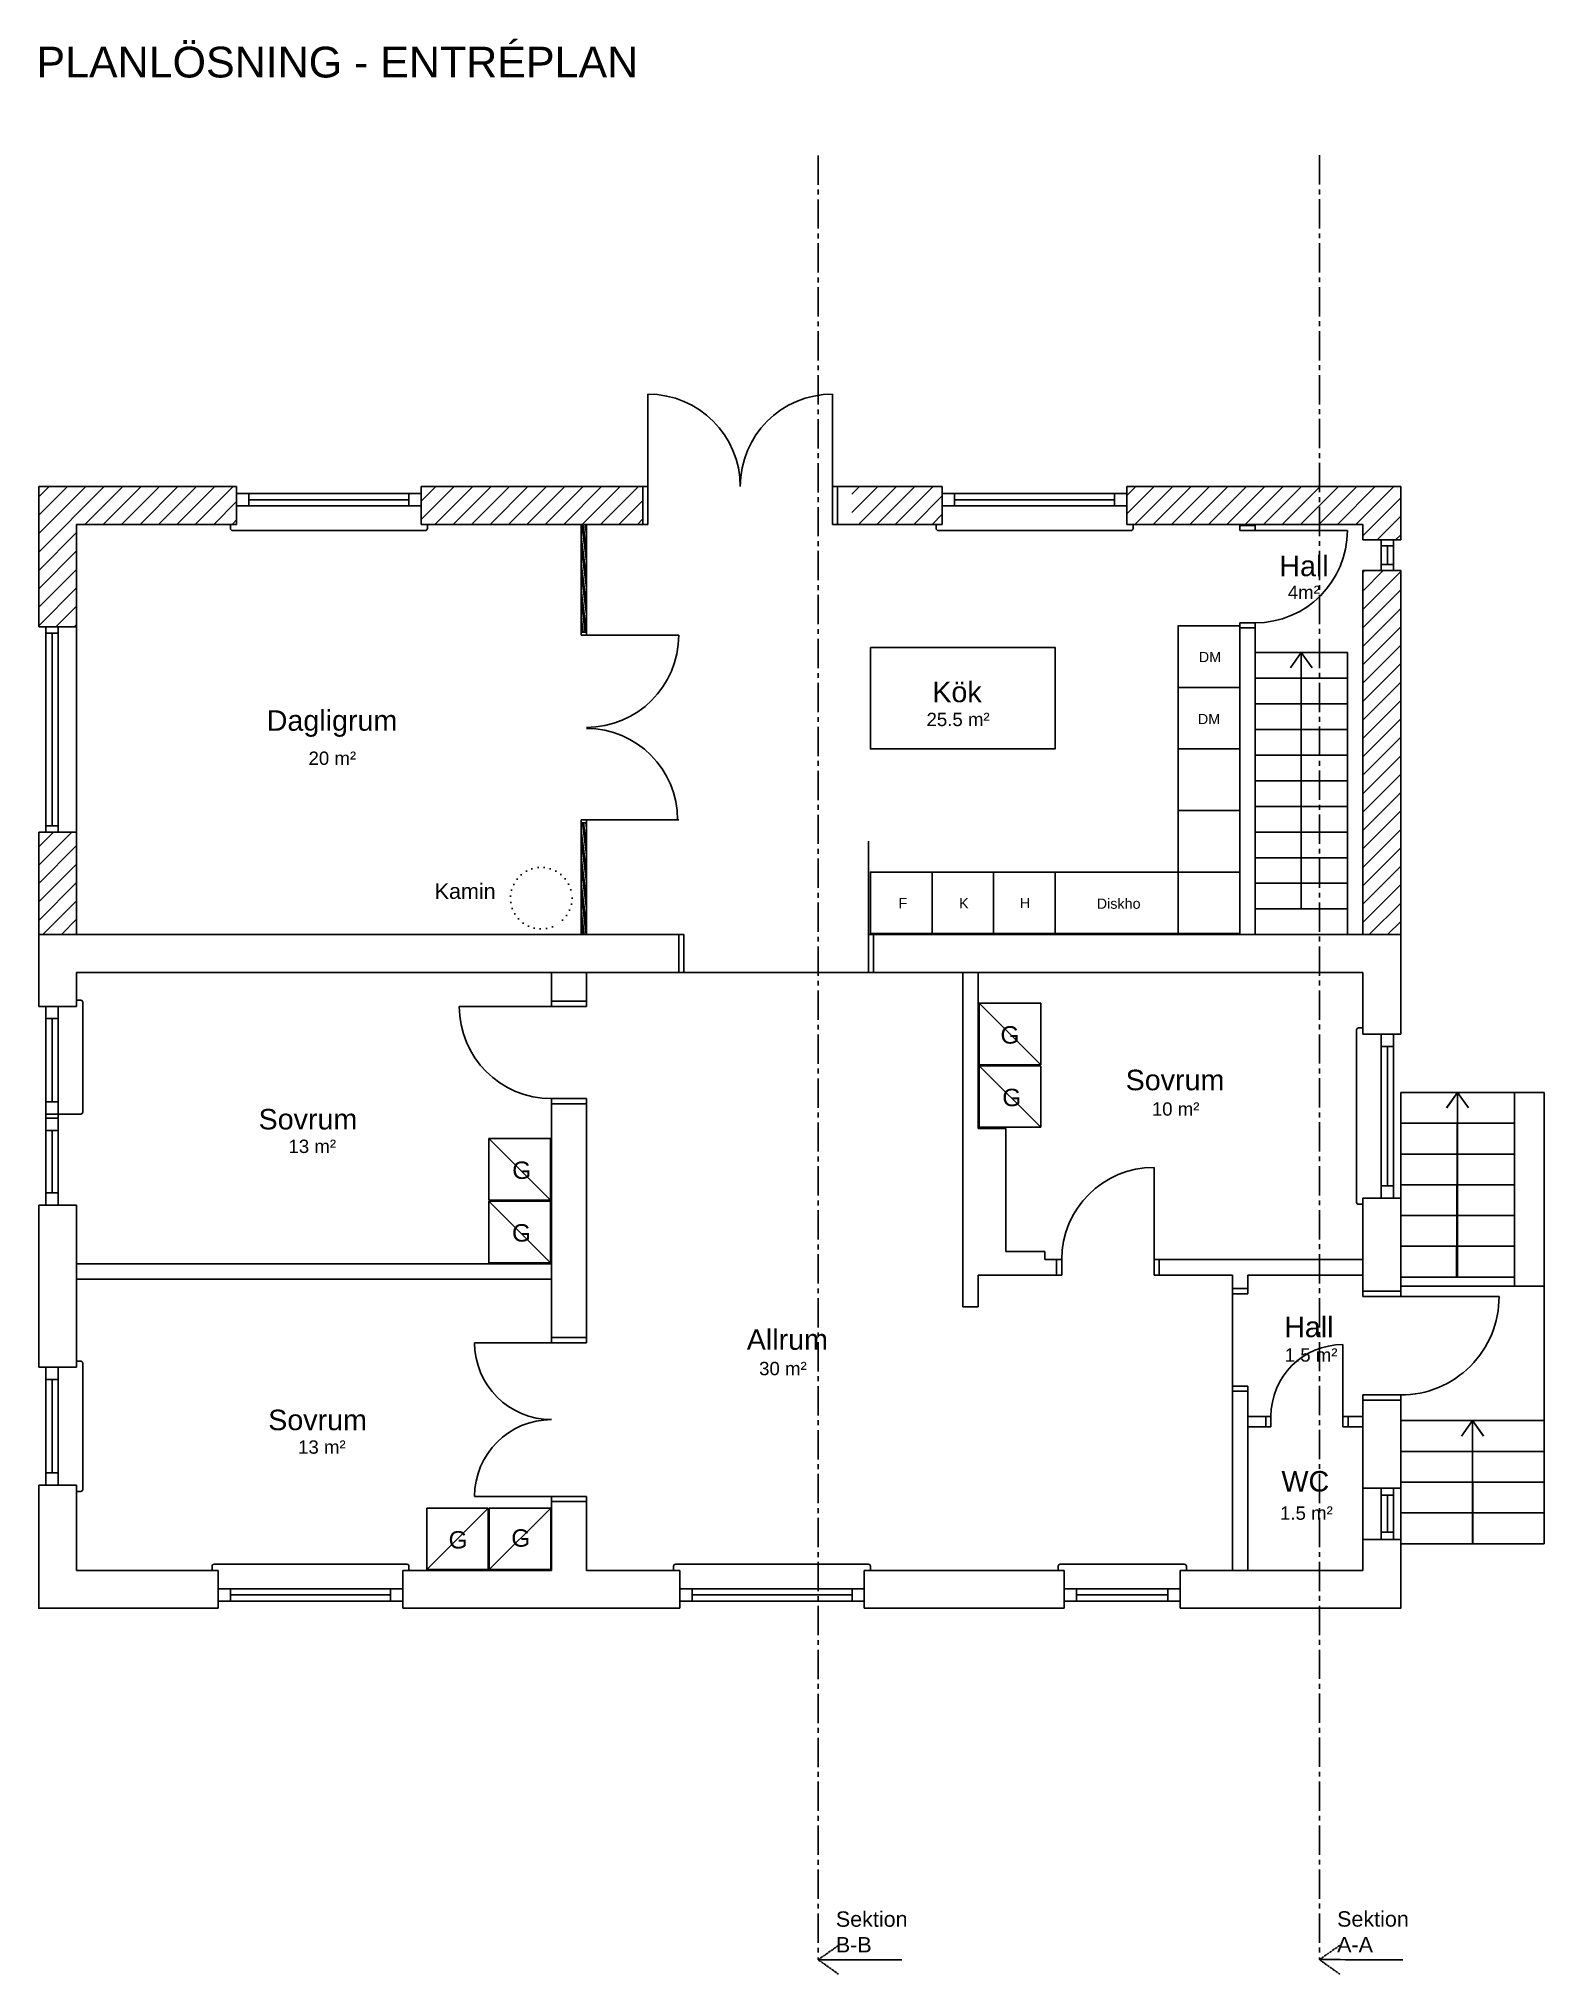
# Model space of a CAD drawing. Header units: millimetres. Extents: x -90687 to 89961, y -57823 to 169777.
# Drawn here: x 6938 to 21618, y 13005 to 31880 of the extents above; entities that cross this region are included whole.
import ezdxf

# ---------------------------------------------------------------- set-up
doc = ezdxf.new("R2010")
doc.units = ezdxf.units.MM
for name, pattern in [('ACAD_ISO07W100', [3, 0, -3]), ('CENTER2', [28.575, 19.05, -3.175, 3.175, -3.175]), ('PHANTOM2', [31.75, 15.875, -3.175, 3.175, -3.175, 3.175, -3.175])]:
    doc.linetypes.add(name, pattern=pattern)
doc.layers.get('0').update_dxf_attribs({"color": 1})
for name, color, linetype in [('Angivelser', 7, 'Continuous'), ('Grundritningar', 1, 'Continuous'), ('Rumsangivelser', 7, 'Continuous'), ('Rumsavdelare', 3, 'FENCELINE1'), ('Sektionsangivelser', 4, 'PHANTOM2')]:
    doc.layers.add(name, color=color, linetype=linetype)
doc.styles.get("Standard").update_dxf_attribs({"font": 'Arial.ttf', "height": 170})
doc.linetypes.add('FENCELINE1', pattern='A,6.35,-2.54,[133,ltypeshp.shx,S=2.54,R=0,X=-2.54,Y=0],-2.54,25.4', length=36.83)
doc.dimstyles.new('ISO-25', dxfattribs={"dimscale": 10, "dimtxt": 2.5, "dimasz": 15, "dimexe": 10, "dimexo": 0.625, "dimgap": 15, "dimtad": 1, "dimlfac": 0.001, "dimtxsty": 'Standard', "dimblk": 'OBLIQUE', "dimblk1": 'OBLIQUE', "dimblk2": 'OBLIQUE', "dimcen": 20, "dimdle": 10, "dimadec": 0, "dimazin": 0, "dimtfac": 1, "dimtmove": 0, "dimatfit": 3, "dimldrblk": 'OPEN90', "dimfxl": 1, "dimarcsym": 0})

msp = doc.modelspace()

# ---------------------------------------------------------------- texts
at = {"layer": 'Angivelser'}
msp.add_text('PLANLÖSNING - ENTRÉPLAN', height=300, dxfattribs=at).set_placement((6915.615, 31502.169))
at = {"layer": 'Grundritningar'}
for s, height, p in [('Hall ', 200, (19035.068, 26638.884)), ('4m²', 130, (19117.375, 26416.661))]:
    msp.add_text(s, height=height, dxfattribs=at).set_placement(p)
at = {"layer": 'Grundritningar', "attachment_point": 1}
for s, width, gutter_width, insert, char_height in [('DM', 30.21587, 125, (18249.747, 25901.11), 100), ('DM', 30.21587, 125, (18240.753, 25295.979), 100), ('F', 30.21587, 125, (15322.839, 23500.851), 100), ('K', 30.21587, 125, (15911.875, 23499.079), 100), ('H', 30.21587, 125, (16505.872, 23502.151), 100), ('Diskho', 30.21587, 125, (17254.631, 23495.616), 100), ('G', 269.32488, 850, (16315.577, 22250.559), 170), ('G', 269.32488, 850, (16333.55, 21640.361), 170), ('G', 269.32488, 850, (11555.255, 20931.054), 170), ('G', 269.32488, 850, (11553.399, 20319.908), 170), ('G', 269.32488, 850, (10934.56, 17326.646), 170), ('G', 269.32488, 850, (11546.041, 17344.358), 170)]:
    msp.add_mtext_dynamic_manual_height_columns(s, width=width, gutter_width=gutter_width, heights=[0], dxfattribs=dict(at, insert=insert, char_height=char_height))
at = {"layer": 'Rumsangivelser'}
for s, height, p in [('Kök', 200, (15651.238, 25410.078)), ('Dagligrum', 200, (9161.682, 25131.657)), ('25.5 m²', 130, (15594.674, 25176.937)), ('20 m²', 130, (9568.828, 24798.716)), ('Kamin', 150, (10799.284, 23492.077)), ('Sovrum', 200, (17536.588, 21625.868)), ('Sovrum', 200, (9082.007, 21243.601)), ('10 m²', 130, (17791.775, 21377.857)), ('13 m²', 130, (9373.276, 21013.994)), ('Allrum', 200, (13842.041, 19095.019)), ('Hall', 200, (19081.954, 19217.502)), ('1.5 m²', 130, (19087.601, 18979.394)), ('30 m²', 130, (13962.546, 18847.008)), ('Sovrum', 200, (9175.819, 18310.822)), ('13 m²', 130, (9467.089, 18081.215)), ('WC', 200, (19055.65, 17712.496)), ('1.5 m²', 130, (19041.791, 17437.194))]:
    msp.add_text(s, height=height, dxfattribs=at).set_placement(p)
at = {"layer": 'Sektionsangivelser', "char_height": 150, "attachment_point": 1}
for s, insert in [('Sektion \\PB-B', (14710.8, 13618.096)), ('Sektion \\PA-A', (19598.328, 13619.291))]:
    msp.add_mtext_dynamic_manual_height_columns(s, width=219.37199, gutter_width=600, heights=[0], dxfattribs=dict(at, insert=insert))

# ---------------------------------------------------------------- blocks, each defined once
blk = doc.blocks.new('_Oblique')
at = {"color": 0, "linetype": 'ByBlock', "lineweight": -2}
blk.add_line((-0.5, -0.5), (0.5, 0.5), dxfattribs=at)

# ---------------------------------------------------------------- hatches: boundary and pattern name
at = {"layer": 'Grundritningar'}
h = msp.add_hatch(dxfattribs=at)
h.set_pattern_fill('ANSI31', color=256, scale=40)
h.paths.add_polyline_path([(7308.249, 24143.923), (6938.249, 24143.923), (6938.249, 23143.923), (7308.249, 23143.923)])
h.paths.add_polyline_path([(7308.249, 27143.923), (8868.249, 27143.923), (8868.249, 27513.923), (6938.249, 27513.923), (6938.249, 27143.923), (6938.249, 26143.923), (7308.249, 26143.923)])
h.paths.add_polyline_path([(12828.249, 27513.923), (10668.249, 27513.923), (10668.249, 27143.923), (12828.249, 27143.923)])
h.paths.add_polyline_path([(15748.103, 27513.923), (14866.32, 27513.923), (14866.32, 27143.923), (15748.103, 27143.923)])
h.paths.add_polyline_path([(20218.249, 27513.923), (19425.907, 27513.923), (19425.907, 27143.923), (19848.249, 27143.923), (19848.249, 26993.923), (20218.249, 26993.923)])
h.paths.add_polyline_path([(20218.249, 26693.923), (19848.249, 26693.923), (19848.249, 23143.923), (20218.249, 23143.923)])
h.paths.add_polyline_path([(19425.907, 27513.923), (17548.103, 27513.923), (17548.103, 27443.923), (17548.103, 27143.923), (19425.907, 27143.923)])
h = msp.add_hatch(dxfattribs=at)
h.set_pattern_fill('STEEL', color=256, scale=10, angle=52)
h.set_pattern_definition([(97, (0, 0), (-31.51334, -3.86935), []), (97, (-12.51, 9.774), (-31.51334, -3.86935), [])])
h.paths.add_polyline_path([(12278.249, 27143.923), (12228.249, 27143.923), (12228.249, 26093.791), (12278.249, 26093.791)])
h.paths.add_polyline_path([(12228.249, 23143.923), (12278.249, 23143.923), (12278.249, 24233.791), (12228.249, 24233.791)])

# ---------------------------------------------------------------- linework, layer by layer
for p, q in [((12878.249, 27513.923), (12878.249, 28413.923)), ((14678.249, 27513.923), (14678.249, 28413.923)), ((6938.249, 27513.923), (6938.249, 27143.923)), ((8868.249, 27513.923), (6938.249, 27513.923)), ((6938.249, 26143.923), (6938.249, 27513.923)), ((8868.249, 27143.923), (8868.249, 27513.923)), ((8868.249, 27443.923), (8968.249, 27443.923)), ((10568.249, 27443.923), (8968.249, 27443.923)), ((8988.249, 27443.923), (8988.249, 27323.923)), ((8988.249, 27383.923), (10548.249, 27383.923)), ((10548.249, 27443.923), (10548.249, 27323.923)), ((10668.249, 27443.923), (10568.249, 27443.923)), ((10668.249, 27143.923), (10668.249, 27513.923)), ((12878.249, 27513.923), (10668.249, 27513.923)), ((10668.249, 27443.923), (10668.249, 27323.923)), ((12828.249, 27143.923), (12828.249, 27513.923)), ((12828.249, 27513.923), (12878.249, 27513.923)), ((12878.249, 27143.923), (12878.249, 27513.923)), ((14678.249, 27513.923), (14678.249, 27143.923)), ((15748.103, 27513.923), (14678.249, 27513.923)), ((14678.249, 27513.923), (14728.249, 27513.923)), ((14728.249, 27513.923), (14728.249, 27143.923)), ((15748.103, 27513.923), (15748.103, 27143.923)), ((15748.103, 27443.923), (15868.103, 27443.923)), ((15868.103, 27443.923), (15868.103, 27323.923)), ((15868.103, 27443.923), (17428.103, 27443.923)), ((17428.103, 27383.923), (15868.103, 27383.923)), ((17548.103, 27443.923), (17428.103, 27443.923)), ((17428.103, 27443.923), (17428.103, 27323.923)), ((20218.249, 27513.923), (17548.103, 27513.923)), ((17548.103, 27513.923), (17548.103, 27143.923)), ((17548.103, 27513.923), (17548.103, 27443.923)), ((20218.249, 26993.923), (20218.249, 27513.923)), ((10668.249, 27323.923), (8868.249, 27323.923)), ((15868.103, 27323.923), (15748.103, 27323.923)), ((17428.103, 27323.923), (15868.103, 27323.923)), ((17428.103, 27323.923), (17548.103, 27323.923)), ((7308.249, 27143.923), (8868.249, 27143.923)), ((7308.249, 26143.923), (7308.249, 27143.923)), ((8808.249, 27143.923), (8808.249, 27103.923)), ((8828.249, 27083.923), (10708.249, 27083.923)), ((10668.249, 27143.923), (12878.249, 27143.923)), ((10728.249, 27143.923), (10728.249, 27103.923)), ((12278.249, 27143.923), (12228.249, 27143.923)), ((12228.249, 27143.923), (12228.249, 26063.791)), ((12278.249, 27143.923), (12878.249, 27143.923)), ((12278.249, 26063.791), (12278.249, 27143.923)), ((12878.249, 27143.923), (12828.249, 27143.923)), ((14728.249, 27143.923), (14678.249, 27143.923)), ((14678.249, 27143.923), (15748.103, 27143.923)), ((15688.103, 27143.923), (15688.103, 27103.923)), ((15748.103, 27143.923), (15688.103, 27143.923)), ((17588.103, 27083.923), (15708.103, 27083.923)), ((17548.103, 27143.923), (19848.249, 27143.923)), ((17608.103, 27143.923), (17608.103, 27103.923)), ((18648.249, 27084.174), (18648.249, 27143.923)), ((18648.249, 27084.174), (18648.249, 27134.174)), ((18648.249, 27134.174), (18798.249, 27134.174)), ((18798.249, 27084.174), (18648.249, 27084.174)), ((18798.249, 27084.174), (18798.249, 27143.923)), ((18798.249, 27084.174), (19698.249, 27084.174)), ((19848.249, 26993.923), (19848.249, 27143.923)), ((20218.249, 26993.923), (19848.249, 26993.923)), ((20028.249, 26933.923), (20028.249, 26993.923)), ((20148.249, 26993.923), (20148.249, 26933.923)), ((20148.249, 26933.923), (20028.249, 26933.923)), ((20028.249, 26753.923), (20028.249, 26933.923)), ((20088.249, 26753.923), (20088.249, 26933.923)), ((20148.249, 26753.923), (20148.249, 26933.923)), ((19848.249, 23143.923), (19848.249, 26693.923)), ((19848.249, 26693.923), (20218.249, 26693.923)), ((20148.249, 26753.923), (20028.249, 26753.923)), ((20028.249, 26753.923), (20028.249, 26693.923)), ((20148.249, 26753.923), (20088.249, 26753.923)), ((20148.249, 26693.923), (20148.249, 26753.923)), ((20218.249, 23143.923), (20218.249, 26693.923)), ((6938.249, 26143.923), (7308.249, 26143.923)), ((7008.249, 26083.923), (7008.249, 26143.923)), ((7008.249, 24203.923), (7008.249, 26083.923)), ((7128.249, 26083.923), (7008.249, 26083.923)), ((7068.249, 24203.923), (7068.249, 26083.923)), ((7128.249, 26143.923), (7128.249, 26083.923)), ((7128.249, 24203.923), (7128.249, 26083.923)), ((7308.249, 24143.923), (7308.249, 26143.923)), ((12278.249, 26093.791), (12228.249, 26093.791)), ((12228.249, 26093.791), (12228.249, 26063.791)), ((12228.249, 26063.791), (12278.249, 26063.791)), ((12278.249, 26063.791), (12278.249, 26093.791)), ((12278.249, 26063.791), (13178.249, 26063.791)), ((18648.249, 26184.174), (18648.249, 23143.923)), ((18648.249, 26184.174), (18798.249, 26184.174)), ((18648.249, 26134.287), (18798.249, 26134.287)), ((18798.249, 23143.923), (18798.249, 26184.174)), ((18798.249, 25893.923), (18798.249, 25943.923)), ((18798.249, 25893.923), (19698.249, 25893.923)), ((19698.249, 25893.923), (19248.249, 25893.923)), ((19698.249, 25893.923), (19698.249, 23143.923)), ((18798.249, 25643.923), (19698.249, 25643.923)), ((18798.249, 25393.923), (19698.249, 25393.923)), ((18798.249, 25143.923), (19698.249, 25143.923)), ((18798.249, 24893.923), (19698.249, 24893.923)), ((18798.249, 24643.923), (19698.249, 24643.923)), ((18798.249, 24393.923), (19698.249, 24393.923)), ((7008.249, 24143.923), (7008.249, 24203.923)), ((7128.249, 24203.923), (7008.249, 24203.923)), ((7128.249, 24143.923), (7128.249, 24203.923)), ((12278.249, 24263.791), (12228.249, 24263.791)), ((12228.249, 24233.791), (12228.249, 24263.791)), ((12228.249, 24263.791), (12228.249, 23143.923)), ((12278.249, 24233.791), (12228.249, 24233.791)), ((12278.249, 23143.923), (12278.249, 24263.791)), ((12278.249, 24263.791), (12278.249, 24233.791)), ((12278.249, 24263.791), (12278.249, 24263.791)), ((12278.249, 24263.791), (13178.249, 24263.791)), ((6938.249, 23143.923), (6938.249, 24143.923)), ((6938.249, 24143.923), (7308.249, 24143.923)), ((7308.249, 23143.923), (7308.249, 24143.923)), ((15028.249, 23143.923), (15028.249, 24053.701)), ((18798.249, 24143.923), (19698.249, 24143.923)), ((18798.249, 23893.923), (19698.249, 23893.923)), ((18798.249, 23643.923), (19698.249, 23643.923)), ((18798.249, 23393.923), (19698.249, 23393.923)), ((13228.249, 23143.923), (13178.249, 23143.923)), ((13178.249, 23143.923), (13178.249, 22773.923)), ((13228.249, 22773.923), (13228.249, 23143.923)), ((15028.249, 23143.923), (15028.249, 22773.923)), ((15078.249, 22773.923), (15078.249, 23143.923)), ((19698.249, 23143.923), (18798.249, 23143.923)), ((11938.249, 22773.923), (7308.249, 22773.923)), ((7308.249, 22773.923), (7308.249, 22443.923)), ((7308.249, 22773.923), (7308.249, 22443.923)), ((11938.249, 22773.923), (11938.249, 22443.923)), ((11938.249, 22773.923), (12278.249, 22773.923)), ((11938.249, 22773.923), (11938.249, 22443.923)), ((12278.249, 22773.923), (12278.249, 22443.923)), ((12278.249, 22773.923), (13228.249, 22773.923)), ((13178.249, 22773.923), (13228.249, 22773.923)), ((15028.249, 22773.923), (15078.249, 22773.923)), ((15028.249, 22773.923), (15948.249, 22773.923)), ((15948.249, 22773.923), (16098.249, 22774.759)), ((15948.249, 22773.923), (15948.249, 19513.923)), ((16098.249, 21253.923), (16098.249, 22774.759)), ((16098.249, 22774.759), (19848.249, 22774.759)), ((19848.249, 22173.923), (19848.249, 22774.759)), ((7308.249, 22443.923), (7308.249, 22503.923)), ((7308.249, 22503.923), (7348.249, 22503.923)), ((7368.249, 22483.923), (7368.249, 21413.923)), ((11938.249, 22443.923), (11938.249, 22493.923)), ((11938.249, 22493.923), (12278.249, 22493.923)), ((12278.249, 22493.923), (12278.249, 22443.923)), ((16708.399, 22474.376), (16108.399, 22474.376)), ((16108.399, 22474.376), (16108.399, 21874.376)), ((16708.399, 21874.376), (16108.399, 22474.376)), ((16708.399, 21874.376), (16708.399, 22474.376)), ((7308.249, 22443.923), (6938.249, 22443.923)), ((6938.249, 22443.923), (7008.249, 22443.923)), ((7008.249, 22443.923), (7008.249, 22323.923)), ((7008.249, 22323.923), (7128.249, 22323.923)), ((7008.249, 21513.923), (7008.249, 22323.923)), ((7068.249, 21513.923), (7068.249, 22323.923)), ((7128.249, 22323.923), (7128.249, 22443.923)), ((7128.249, 21513.923), (7128.249, 22323.923)), ((11938.249, 22443.923), (11038.249, 22443.923)), ((12278.249, 22443.923), (11938.249, 22443.923)), ((19788.249, 22213.923), (19788.249, 20533.923)), ((19848.249, 22233.923), (19808.249, 22233.923)), ((19848.249, 22173.923), (19848.249, 22233.923)), ((20218.249, 22173.923), (19848.249, 22173.923)), ((20028.249, 22053.923), (20028.249, 22173.923)), ((20148.249, 22173.923), (20148.249, 22053.923)), ((20148.249, 22053.923), (20028.249, 22053.923)), ((20028.249, 20693.923), (20028.249, 22053.923)), ((20088.249, 22053.923), (20088.249, 20693.923)), ((20148.249, 20693.923), (20148.249, 22053.923)), ((16108.399, 21874.376), (16708.399, 21874.376)), ((16708.399, 21864.376), (16108.399, 21864.376)), ((16108.399, 21864.376), (16108.399, 21264.376)), ((16108.399, 21864.376), (16708.399, 21264.376)), ((16708.399, 21264.376), (16708.399, 21864.376)), ((11938.249, 21543.923), (11938.249, 21493.923)), ((12278.249, 21543.923), (11938.249, 21543.923)), ((11938.249, 21543.923), (11938.249, 19163.923)), ((12278.249, 21493.923), (12278.249, 21543.923)), ((12278.249, 21543.923), (12278.249, 19163.923)), ((21328.249, 21603.923), (20218.249, 21603.923)), ((20218.249, 20573.923), (20218.249, 21603.923)), ((20218.249, 21603.923), (20773.249, 21603.923)), ((21618.249, 21603.923), (21328.249, 21603.923)), ((21328.249, 21603.923), (21328.249, 19715.477)), ((21328.249, 21603.923), (21328.249, 21303.923)), ((21618.249, 19715.477), (21618.249, 21603.923)), ((7008.249, 21393.923), (7008.249, 21513.923)), ((7008.249, 21513.923), (7128.249, 21513.923)), ((7308.249, 21393.923), (7008.249, 21393.923)), ((7008.249, 21393.923), (7008.249, 21353.923)), ((7008.249, 21353.923), (7128.249, 21353.923)), ((7008.249, 21233.923), (7008.249, 21353.923)), ((7128.249, 21513.923), (7128.249, 21393.923)), ((7128.249, 21393.923), (7128.249, 21353.923)), ((7128.249, 21353.923), (7128.249, 21233.923)), ((7308.249, 21393.923), (7348.249, 21393.923)), ((11938.249, 21493.923), (12278.249, 21493.923)), ((7128.249, 21233.923), (7008.249, 21233.923)), ((7008.249, 20623.923), (7008.249, 21233.923)), ((7068.249, 20623.923), (7068.249, 21233.923)), ((7128.249, 20623.923), (7128.249, 21233.923)), ((11928.249, 21153.923), (11328.249, 21153.923)), ((11328.249, 21153.923), (11328.249, 20553.923)), ((11928.249, 20553.923), (11328.249, 21153.923)), ((11928.249, 20553.923), (11928.249, 21153.923)), ((16368.249, 21253.923), (16098.249, 21253.923)), ((16108.399, 21264.376), (16708.399, 21264.376)), ((16368.249, 20053.923), (16368.249, 21253.923)), ((21328.249, 21303.923), (20218.249, 21303.923)), ((21328.249, 21303.923), (21328.249, 21003.923)), ((21328.249, 21003.923), (20218.249, 21003.923)), ((21328.249, 21003.923), (21328.249, 20703.923)), ((17812.976, 19973.923), (17812.976, 20873.923)), ((7008.249, 20503.923), (7008.249, 20623.923)), ((7008.249, 20623.923), (7128.249, 20623.923)), ((7128.249, 20623.923), (7128.249, 20503.923)), ((20148.249, 20693.923), (20028.249, 20693.923)), ((20028.249, 20693.923), (20028.249, 20573.923)), ((20148.249, 20573.923), (20148.249, 20693.923)), ((21328.249, 20703.923), (20218.249, 20703.923)), ((21328.249, 20703.923), (21328.249, 20403.923)), ((6938.249, 20503.923), (7308.249, 20503.923)), ((7308.249, 20503.923), (7308.249, 18923.923)), ((11328.249, 20553.923), (11928.249, 20553.923)), ((11928.249, 20543.923), (11328.249, 20543.923)), ((11328.249, 20543.923), (11328.249, 19943.923)), ((11328.249, 20543.923), (11928.249, 19943.923)), ((11928.249, 19943.923), (11928.249, 20543.923)), ((19848.249, 20513.923), (19808.249, 20513.923)), ((19848.249, 19973.923), (19848.249, 20573.923)), ((19848.249, 19973.923), (19848.249, 20573.923)), ((20218.249, 20573.923), (19848.249, 20573.923)), ((19848.249, 20573.923), (19848.249, 20513.923)), ((20218.249, 20573.923), (20148.249, 20573.923)), ((21328.249, 20403.923), (20218.249, 20403.923)), ((21328.249, 20403.923), (21328.249, 20103.923)), ((16748.249, 20053.923), (16368.249, 20053.923)), ((16748.249, 19973.923), (16748.249, 20053.923)), ((21328.249, 20103.923), (20218.249, 20103.923)), ((21328.249, 20103.923), (21328.249, 19803.923)), ((7308.249, 19858.923), (7308.249, 19933.923)), ((7308.249, 19933.923), (11938.249, 19933.923)), ((7308.249, 19933.923), (7308.249, 19863.923)), ((7308.249, 19893.923), (7308.249, 19858.923)), ((7308.249, 19858.923), (7308.249, 19783.923)), ((11328.249, 19943.923), (11928.249, 19943.923)), ((16098.249, 19823.923), (16098.249, 19513.923)), ((16098.249, 19823.923), (16748.249, 19823.923)), ((16912.976, 19973.923), (16748.249, 19973.923)), ((16912.976, 19823.923), (16748.249, 19823.923)), ((16912.976, 19973.923), (16862.976, 19973.923)), ((16862.976, 19973.923), (16862.976, 19823.923)), ((16862.976, 19823.923), (16912.976, 19823.923)), ((16912.976, 19823.923), (16912.976, 19973.923)), ((19848.249, 19973.923), (17812.976, 19973.923)), ((17812.976, 19973.923), (17812.976, 19823.923)), ((17862.976, 19973.923), (17812.976, 19973.923)), ((18578.249, 19823.923), (17812.976, 19823.923)), ((17812.976, 19823.923), (17862.976, 19823.923)), ((17862.976, 19823.923), (17862.976, 19973.923)), ((18578.249, 19823.923), (18578.249, 19640.949)), ((19848.249, 19823.923), (18728.249, 19823.923)), ((18728.249, 19640.949), (18728.249, 19823.923)), ((19848.249, 19973.923), (19848.249, 19823.923)), ((19848.249, 19615.477), (19848.249, 19823.923)), ((7308.249, 19783.923), (11938.249, 19783.923)), ((18728.249, 19690.949), (18578.249, 19690.949)), ((18578.249, 19690.949), (18578.249, 19640.949)), ((18578.249, 19640.949), (18728.249, 19640.949)), ((18728.249, 19640.949), (18728.249, 19690.949)), ((20218.249, 19665.477), (19848.249, 19665.477)), ((19848.249, 19665.477), (19848.249, 19615.477)), ((21328.249, 19803.923), (20218.249, 19803.923)), ((20218.249, 19803.923), (20773.249, 19803.923)), ((20218.249, 19615.477), (20218.249, 19715.477)), ((20218.249, 19715.477), (21618.249, 19715.477)), ((20218.249, 19615.477), (20218.249, 19665.477)), ((21618.249, 19715.477), (21618.249, 18403.923)), ((15948.249, 19513.923), (16098.249, 19513.923)), ((20218.249, 19615.477), (19848.249, 19615.477)), ((21177.532, 19615.477), (20218.249, 19615.477)), ((11938.249, 19163.923), (11188.249, 19163.923)), ((11938.249, 19163.923), (11938.249, 19213.923)), ((11938.249, 19213.923), (12278.249, 19213.923)), ((12278.249, 19163.923), (11938.249, 19163.923)), ((12278.249, 19213.923), (12278.249, 19163.923)), ((19654.536, 18443.923), (19654.536, 19145.923)), ((6938.249, 18923.923), (7308.249, 18923.923)), ((6938.249, 18923.923), (7008.249, 18923.923)), ((7008.249, 18923.923), (7008.249, 18803.923)), ((7128.249, 18803.923), (7128.249, 18923.923)), ((7308.249, 18923.923), (7308.249, 18983.923)), ((7308.249, 18983.923), (7348.249, 18983.923)), ((7368.249, 18963.923), (7368.249, 17733.923)), ((7008.249, 18803.923), (7128.249, 18803.923)), ((7008.249, 17893.923), (7008.249, 18803.923)), ((7068.249, 17893.923), (7068.249, 18803.923)), ((7128.249, 17893.923), (7128.249, 18803.923)), ((18578.249, 18740.949), (18728.249, 18740.949)), ((18578.249, 18740.949), (18578.249, 16943.923)), ((18728.249, 18690.949), (18578.249, 18690.949)), ((18728.249, 16943.923), (18728.249, 18740.949)), ((18728.249, 18740.949), (18728.249, 18690.949)), ((19848.249, 16943.923), (19848.249, 18653.923)), ((20218.249, 18653.923), (19848.249, 18653.923)), ((19848.249, 18603.923), (19848.249, 18653.923)), ((20218.249, 18603.923), (19848.249, 18603.923)), ((20218.249, 18653.923), (20218.249, 18603.923)), ((18952.536, 18443.923), (18728.249, 18443.923)), ((18728.249, 18343.923), (18952.536, 18343.923)), ((18952.536, 18443.923), (18902.536, 18443.923)), ((18902.536, 18443.923), (18902.536, 18343.923)), ((18902.536, 18343.923), (18952.536, 18343.923)), ((18952.536, 18343.923), (18952.536, 18443.923)), ((19848.249, 18443.923), (19654.536, 18443.923)), ((19654.536, 18443.923), (19654.536, 18343.923)), ((19654.536, 18343.923), (19704.536, 18343.923)), ((19654.536, 18343.923), (19848.249, 18343.923)), ((19704.536, 18343.923), (19704.536, 18443.923)), ((21618.249, 18403.923), (20218.249, 18403.923)), ((20218.249, 18403.923), (20918.249, 18403.923)), ((21618.249, 18403.923), (21618.249, 18103.923)), ((21618.249, 18103.923), (20218.249, 18103.923)), ((21618.249, 18103.923), (21618.249, 17803.923)), ((6938.249, 17773.923), (7308.249, 17773.923)), ((6938.249, 17773.923), (7008.249, 17773.923)), ((7008.249, 17773.923), (7008.249, 17893.923)), ((7008.249, 17893.923), (7128.249, 17893.923)), ((7128.249, 17893.923), (7128.249, 17773.923)), ((7308.249, 17773.923), (7308.249, 16943.923)), ((7308.249, 17773.923), (7308.249, 17713.923)), ((20218.249, 17745.923), (19848.249, 17745.923)), ((19918.249, 17745.923), (19848.249, 17745.923)), ((19848.249, 17745.923), (19848.249, 17245.923)), ((20028.249, 17245.923), (20028.249, 17745.923)), ((20028.249, 17745.923), (20028.249, 17675.923)), ((20148.249, 17745.923), (20088.249, 17745.923)), ((20148.249, 17675.923), (20148.249, 17745.923)), ((21618.249, 17803.923), (20218.249, 17803.923)), ((21618.249, 17803.923), (21618.249, 17503.923)), ((7308.249, 17713.923), (7348.249, 17713.923)), ((11938.249, 17663.923), (11188.249, 17663.923)), ((11938.249, 16943.923), (11938.249, 17663.923)), ((11938.249, 17663.923), (11938.249, 17613.923)), ((12278.249, 17663.923), (11938.249, 17663.923)), ((11938.249, 17663.923), (11938.249, 16943.923)), ((11938.249, 17613.923), (12278.249, 17613.923)), ((12278.249, 17613.923), (12278.249, 17663.923)), ((12278.249, 17663.923), (12278.249, 16943.923)), ((20028.249, 17675.923), (20148.249, 17675.923)), ((20088.249, 17675.923), (20088.249, 17315.923)), ((20148.249, 17675.923), (20148.249, 17315.923)), ((11321.098, 17551.797), (10721.098, 17551.797)), ((10721.098, 17551.797), (10721.098, 16951.797)), ((11321.098, 17551.797), (10721.098, 16951.797)), ((11321.098, 16951.797), (11321.098, 17551.797)), ((11931.098, 17551.797), (11331.098, 17551.797)), ((11331.098, 17551.797), (11331.098, 16951.797)), ((11331.098, 16951.797), (11931.098, 17551.797)), ((11931.098, 16951.797), (11931.098, 17551.797)), ((21618.249, 17503.923), (20218.249, 17503.923)), ((21618.249, 17503.923), (21618.249, 17203.923)), ((19848.249, 17245.923), (20218.249, 17245.923)), ((20028.249, 17245.923), (20028.249, 17315.923)), ((20028.249, 17315.923), (20148.249, 17315.923)), ((20148.249, 17245.923), (20028.249, 17245.923)), ((20148.249, 17315.923), (20148.249, 17245.923)), ((21618.249, 17203.923), (20218.249, 17203.923)), ((8648.249, 17003.923), (10528.249, 17003.923)), ((13148.249, 17003.923), (15028.249, 17003.923)), ((16898.249, 17003.923), (18108.249, 17003.923)), ((7308.249, 16943.923), (8688.249, 16943.923)), ((8628.249, 16943.923), (8628.249, 16983.923)), ((8688.249, 16943.923), (8628.249, 16943.923)), ((8688.249, 16573.923), (8688.249, 16943.923)), ((10488.249, 16573.923), (10488.249, 16943.923)), ((10488.249, 16943.923), (11938.249, 16943.923)), ((10488.249, 16943.923), (10548.249, 16943.923)), ((10548.249, 16943.923), (10548.249, 16983.923)), ((10721.098, 16951.797), (11321.098, 16951.797)), ((11331.098, 16951.797), (11931.098, 16951.797)), ((12278.249, 16943.923), (13188.249, 16943.923)), ((13128.249, 16943.923), (13128.249, 16983.923)), ((13188.249, 16943.923), (13128.249, 16943.923)), ((13188.249, 16573.923), (13188.249, 16943.923)), ((14988.249, 16573.923), (14988.249, 16943.923)), ((14988.249, 16943.923), (16938.249, 16943.923)), ((14988.249, 16943.923), (15048.249, 16943.923)), ((15048.249, 16943.923), (15048.249, 16983.923)), ((16878.249, 16943.923), (16878.249, 16983.923)), ((16938.249, 16943.923), (16878.249, 16943.923)), ((16938.249, 16573.923), (16938.249, 16943.923)), ((18068.249, 16573.923), (18068.249, 16943.923)), ((18068.249, 16943.923), (18578.249, 16943.923)), ((18068.249, 16943.923), (18128.249, 16943.923)), ((18128.249, 16943.923), (18128.249, 16983.923)), ((18578.249, 16943.923), (18728.249, 16943.923)), ((18728.249, 16943.923), (19848.249, 16943.923)), ((8808.249, 16763.923), (8688.249, 16763.923)), ((8688.249, 16573.923), (8688.249, 16643.923)), ((8688.249, 16643.923), (8808.249, 16643.923)), ((8808.249, 16643.923), (8808.249, 16763.923)), ((10368.249, 16763.923), (8808.249, 16763.923)), ((10368.249, 16703.923), (8808.249, 16703.923)), ((10368.249, 16643.923), (8808.249, 16643.923)), ((10368.249, 16643.923), (10368.249, 16763.923)), ((10368.249, 16763.923), (10488.249, 16763.923)), ((10488.249, 16643.923), (10368.249, 16643.923)), ((13308.249, 16763.923), (13188.249, 16763.923)), ((13188.249, 16573.923), (13188.249, 16643.923)), ((13188.249, 16643.923), (13308.249, 16643.923)), ((13308.249, 16643.923), (13308.249, 16763.923)), ((14868.249, 16763.923), (13308.249, 16763.923)), ((14868.249, 16703.923), (13308.249, 16703.923)), ((14868.249, 16643.923), (13308.249, 16643.923)), ((14988.249, 16763.923), (14868.249, 16763.923)), ((14868.249, 16763.923), (14868.249, 16643.923)), ((14868.249, 16643.923), (14988.249, 16643.923)), ((14988.249, 16643.923), (14988.249, 16763.923)), ((17058.249, 16763.923), (16938.249, 16763.923)), ((16938.249, 16573.923), (16938.249, 16643.923)), ((16938.249, 16643.923), (17058.249, 16643.923)), ((17058.249, 16643.923), (17058.249, 16763.923)), ((17948.249, 16763.923), (17058.249, 16763.923)), ((17948.249, 16703.923), (17058.249, 16703.923)), ((17948.249, 16643.923), (17058.249, 16643.923)), ((17948.249, 16643.923), (17948.249, 16763.923)), ((17948.249, 16763.923), (18068.249, 16763.923)), ((18068.249, 16643.923), (17948.249, 16643.923))]:
    msp.add_line(p, q, dxfattribs=at)
for points in [[(18648.249, 25553.923), (18048.249, 25553.923), (18048.249, 26153.923), (18648.249, 26153.923)], [(15048.249, 25943.923), (16848.249, 25943.923), (16848.249, 24953.923), (15048.249, 24953.923)], [(18648.249, 24953.923), (18048.249, 24953.923), (18048.249, 25553.923), (18648.249, 25553.923)], [(18648.249, 24353.923), (18048.249, 24353.923), (18048.249, 24953.923), (18648.249, 24953.923)], [(18648.249, 23753.923), (18048.249, 23753.923), (18048.249, 24353.923), (18648.249, 24353.923)], [(15648.249, 23153.923), (15048.249, 23153.923), (15048.249, 23753.923), (15648.249, 23753.923)], [(16248.249, 23153.923), (15648.249, 23153.923), (15648.249, 23753.923), (16248.249, 23753.923)], [(16848.249, 23153.923), (16248.249, 23153.923), (16248.249, 23753.923), (16848.249, 23753.923)], [(18048.249, 23153.923), (16848.249, 23153.923), (16848.249, 23753.923), (18048.249, 23753.923)], [(18648.249, 23153.923), (18048.249, 23153.923), (18048.249, 23753.923), (18648.249, 23753.923)]]:
    msp.add_lwpolyline(points, close=True, dxfattribs=at)
for points in [[(6938.249, 22443.923), (6938.249, 23143.923), (13228.249, 23143.923)], [(15028.249, 23143.923), (20218.249, 23143.923), (20218.249, 22173.923)], [(6938.249, 18923.923), (6938.249, 20503.923)], [(20218.249, 20573.923), (20218.249, 19615.477)], [(20218.249, 18653.923), (20218.249, 16573.923), (18068.249, 16573.923)], [(8688.249, 16573.923), (6938.249, 16573.923), (6938.249, 17773.923)], [(13188.249, 16573.923), (10488.249, 16573.923)], [(16938.249, 16573.923), (14988.249, 16573.923)]]:
    msp.add_lwpolyline(points, dxfattribs=at)
at = {"layer": 'Grundritningar', "linetype": 'ACAD_ISO07W100', "ltscale": 20}
msp.add_circle((11838.249, 23498.625), 300, dxfattribs=at)
at = {"layer": 'Grundritningar'}
for centre, radius, start, end in [((12878.249, 27513.923), 900, 0, 90), ((14678.249, 27513.923), 900, 90, 180), ((8828.249, 27103.923), 20, 180, 270), ((10708.249, 27103.923), 20, 270, 0), ((15708.103, 27103.923), 20, 180, 270), ((17588.103, 27103.923), 20, 270, 0), ((18798.249, 27084.174), 900, 270, 0), ((12278.249, 26063.791), 900, 270, 0), ((12278.249, 24263.791), 890, 0, 90), ((7348.249, 22483.923), 20, 0, 90), ((11938.249, 22443.923), 900, 180, 270), ((19808.249, 22213.923), 20, 90, 180), ((7348.249, 21413.923), 20, 270, 0), ((17812.976, 19973.923), 900, 90, 180), ((19808.249, 20533.923), 20, 180, 270), ((20219.046, 19612.414), 958.491, 269.95234, 0.1831397), ((11938.249, 19163.923), 750, 180, 270), ((19654.536, 18443.923), 702, 90, 180), ((7348.249, 18963.923), 20, 0, 90), ((11938.249, 17663.923), 750, 90, 180), ((7348.249, 17733.923), 20, 270, 0), ((8648.249, 16983.923), 20, 90, 180), ((10528.249, 16983.923), 20, 0, 90), ((13148.249, 16983.923), 20, 90, 180), ((15028.249, 16983.923), 20, 0, 90), ((16898.249, 16983.923), 20, 90, 180), ((18108.249, 16983.923), 20, 0, 90)]:
    msp.add_arc(centre, radius, start, end, dxfattribs=at)
at = {"layer": 'Rumsavdelare', "ltscale": 5}
for p, q in [((13228.249, 22773.923), (15028.249, 22773.923)), ((18578.249, 19640.949), (18578.249, 18740.949))]:
    msp.add_line(p, q, dxfattribs=at)
at = {"layer": 'Sektionsangivelser', "linetype": 'CENTER2', "ltscale": 15}
for p, q in [((14538.378, 30742.408), (14538.378, 13146.609)), ((19425.907, 30743.602), (19425.907, 13147.804))]:
    msp.add_line(p, q, dxfattribs=at)

msp.set_redraw_order([(e.dxf.handle, doc.entitydb.next_handle()) for e in msp.query("TEXT MTEXT ATTDEF DIMENSION ARC_DIMENSION")])  # texts and dimensions are drawn at this point

# ---------------------------------------------------------------- leaders
at = {"layer": 'Grundritningar'}
for points, override in [([(19248.249, 25893.923), (19248.249, 23393.923)], {"dimldrblk": 'Open90'}), ([(20773.249, 21603.923), (20762.088, 19803.923)], {"dimldrblk": 'Open90'}), ([(20773.249, 21603.923), (20773.249, 19803.923)], {"dimscale": 10, "dimldrblk": 'Open90'}), ([(20918.249, 18403.923), (20918.249, 17203.923)], {"dimscale": 10, "dimldrblk": 'Open90'}), ([(20918.249, 18403.923), (20921.744, 17203.923)], {"dimldrblk": 'Open90'})]:
    msp.add_leader(points, dimstyle='ISO-25', override=override, dxfattribs=at)
at = {"layer": 'Sektionsangivelser', "path_type": 1}
for points in [[(14538.378, 13146.609), (15352.851, 13144.843)], [(19425.907, 13147.804), (20240.379, 13146.037)]]:
    msp.add_leader(points, dimstyle='ISO-25', override={"dimasz": 20, "dimldrblk": 'Open90'}, dxfattribs=at)

doc.saveas('drawing.dxf')
